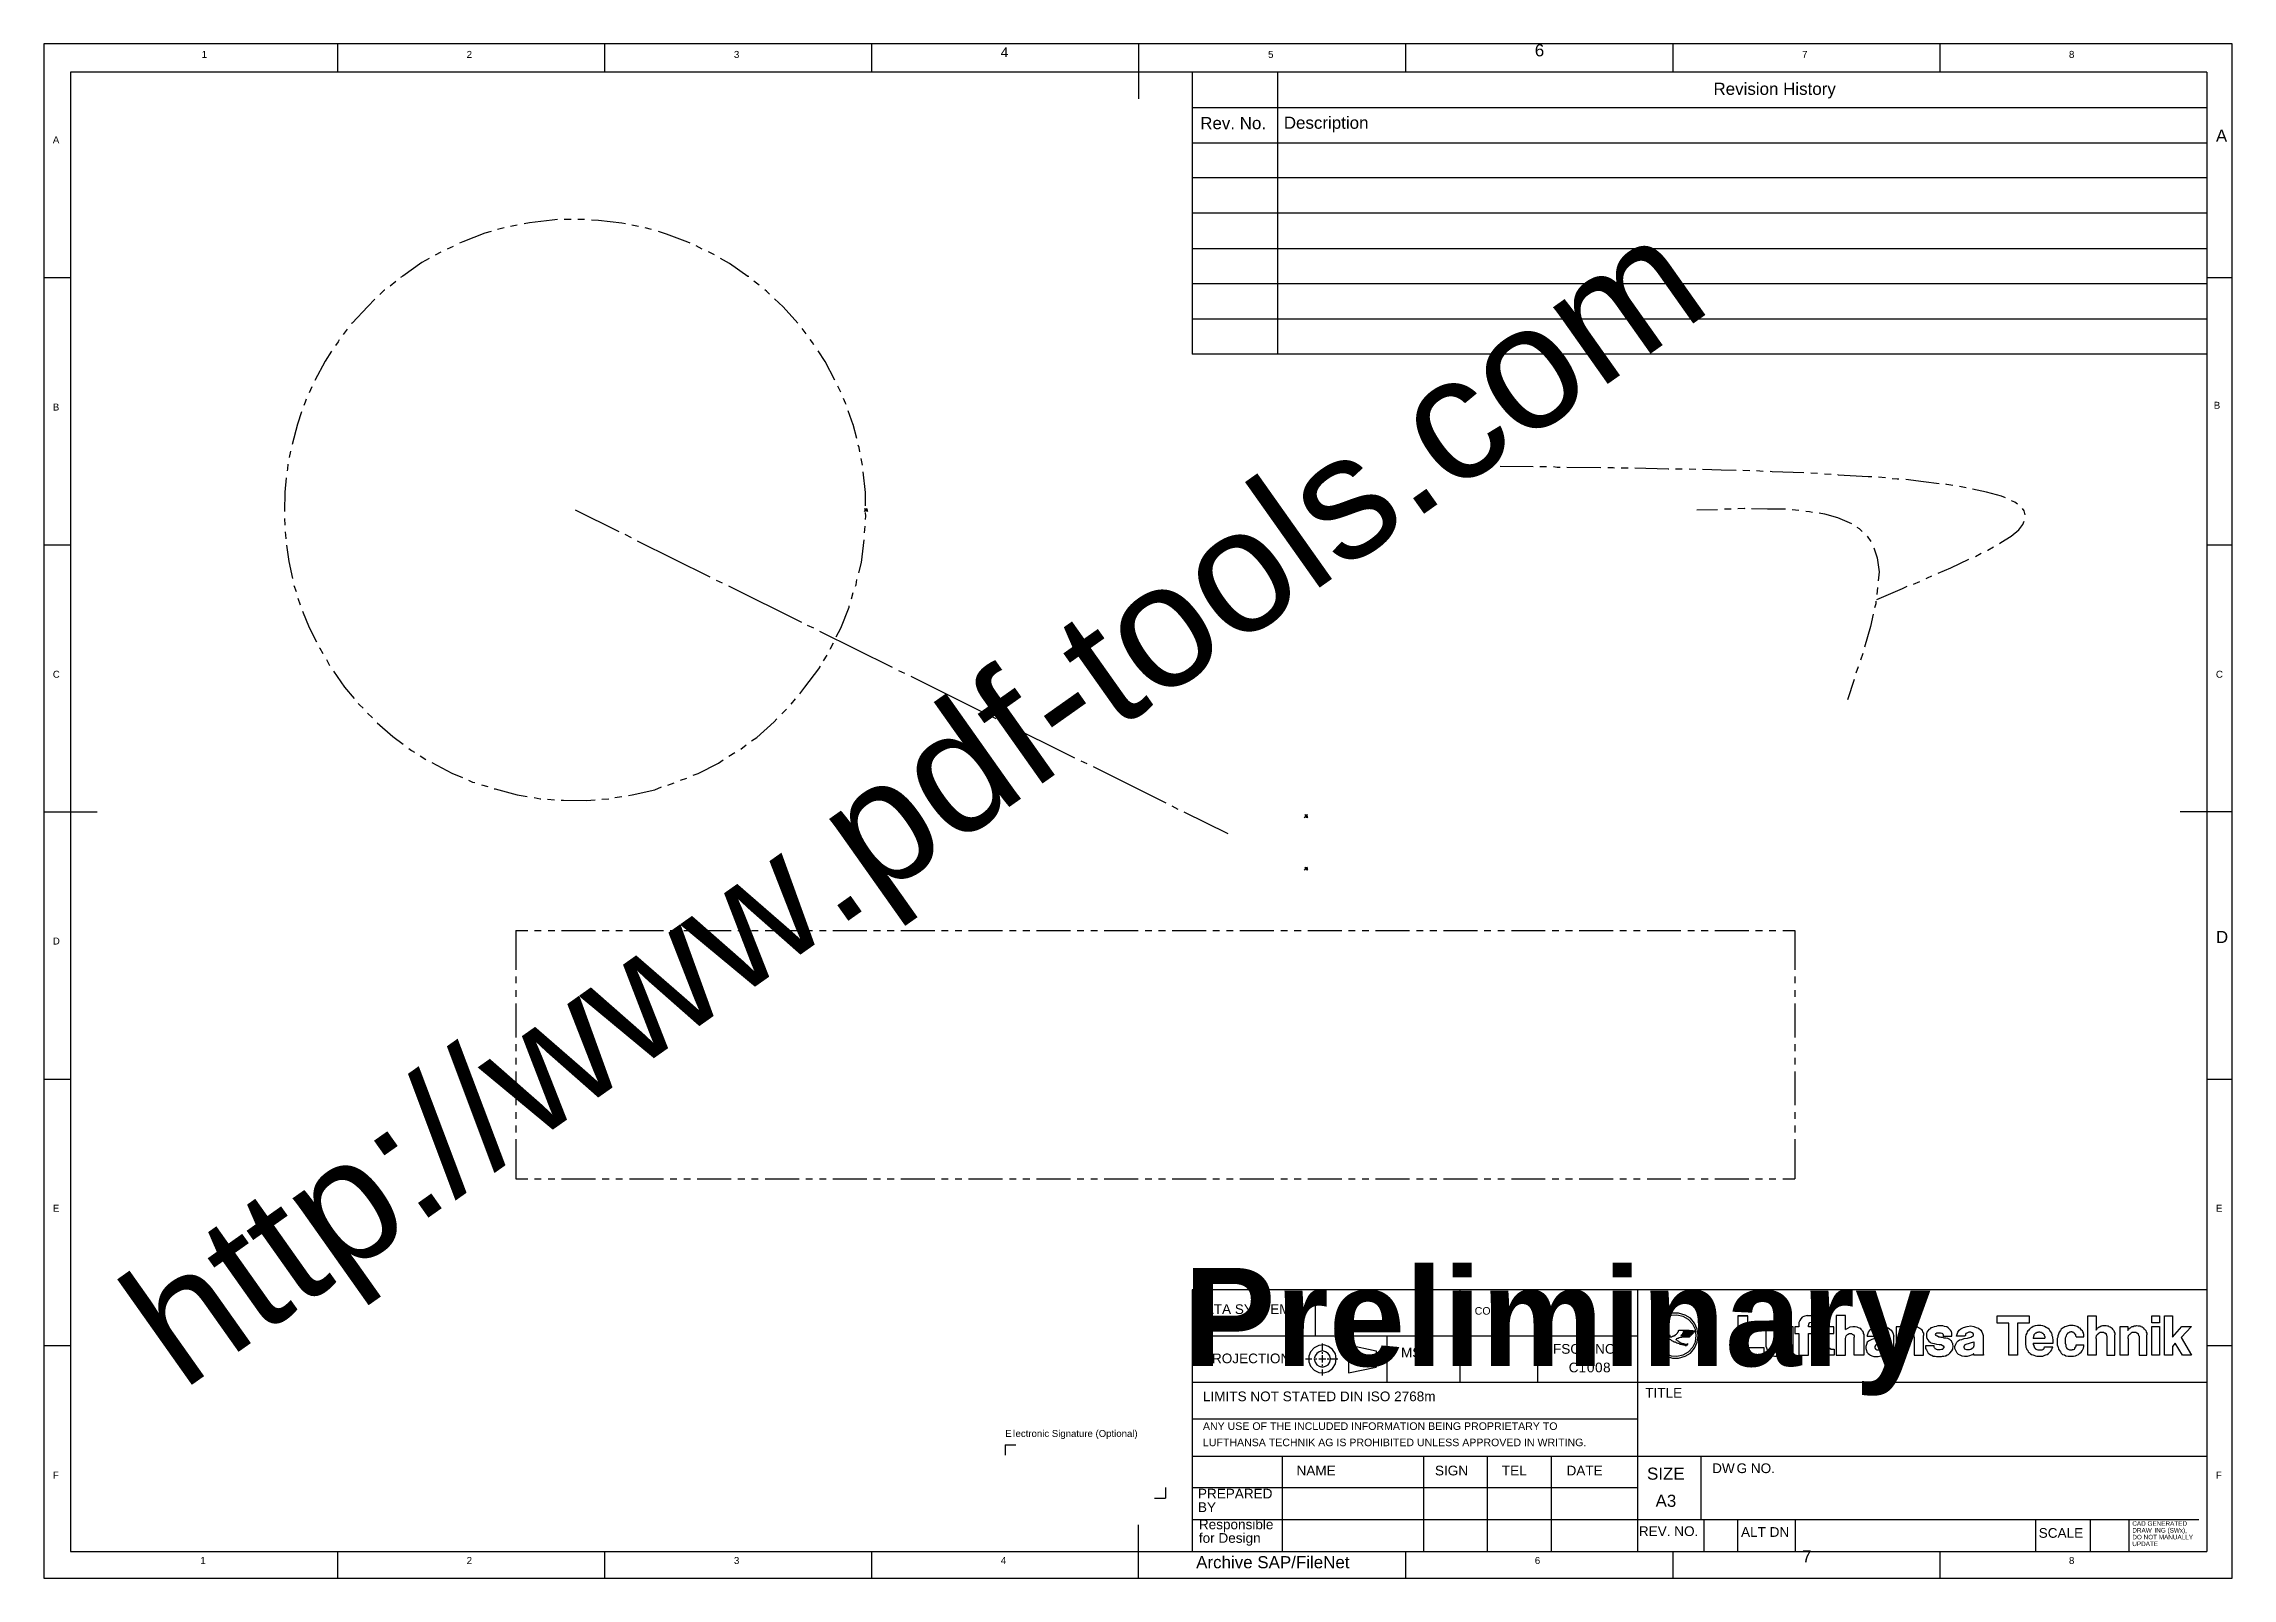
# Model space of a CAD drawing. Extents: x 0.2 to 16.3, y 0.2 to 11.5.
import ezdxf
from ezdxf.enums import TextEntityAlignment as Align

# ---------------------------------------------------------------- set-up
doc = ezdxf.new("R2010")
doc.units = 0
doc.layers.get('0').update_dxf_attribs({"linetype": 'CONTINUOUS'})
doc.styles.add('ARIAL-BOLDMT-IDENTITY-H', font='Arial-BoldMT-Identity-H', dxfattribs={"height": 0.2})
doc.styles.add('ARIALMT-IDENTITY-H', font='ArialMT-Identity-H', dxfattribs={"height": 0.2})

msp = doc.modelspace()

# ---------------------------------------------------------------- texts
at = {"color": 1}
for s, height, style, p in [('1', 0.0514, 'ARIALMT-IDENTITY-H', (1.337, 11.39)), ('2', 0.0514, 'ARIALMT-IDENTITY-H', (3.29, 11.39)), ('3', 0.0514, 'ARIALMT-IDENTITY-H', (5.26, 11.39)), ('4', 0.0715, 'ARIALMT-IDENTITY-H', (7.227, 11.39)), ('5', 0.0514, 'ARIALMT-IDENTITY-H', (9.197, 11.39)), ('6', 0.0893, 'ARIALMT-IDENTITY-H', (11.163, 11.39)), ('7', 0.0514, 'ARIALMT-IDENTITY-H', (13.133, 11.39)), ('8', 0.0514, 'ARIALMT-IDENTITY-H', (15.1, 11.39)), ('Revision History', 0.08934, 'ARIALMT-IDENTITY-H', (12.48, 11.106)), ('Rev. No.', 0.0893, 'ARIALMT-IDENTITY-H', (8.697, 10.853)), ('Description', 0.08934, 'ARIALMT-IDENTITY-H', (9.313, 10.856)), ('A', 0.0514, 'ARIALMT-IDENTITY-H', (0.24, 10.76)), ('A', 0.0893, 'ARIALMT-IDENTITY-H', (16.183, 10.76)), ('B', 0.0514, 'ARIALMT-IDENTITY-H', (0.24, 8.79)), ('B', 0.0514, 'ARIALMT-IDENTITY-H', (16.167, 8.803)), ('C', 0.0514, 'ARIALMT-IDENTITY-H', (0.24, 6.82)), ('C', 0.0514, 'ARIALMT-IDENTITY-H', (16.183, 6.82)), ('D', 0.0514, 'ARIALMT-IDENTITY-H', (0.24, 4.853)), ('D', 0.0893, 'ARIALMT-IDENTITY-H', (16.183, 4.853)), ('E', 0.0514, 'ARIALMT-IDENTITY-H', (0.24, 2.883)), ('E', 0.0514, 'ARIALMT-IDENTITY-H', (16.183, 2.883)), ('Preliminary', 0.72369, 'ARIAL-BOLDMT-IDENTITY-H', (8.577, 1.543)), ('ATA SYSTEM', 0.0715, 'ARIALMT-IDENTITY-H', (8.73, 2.123)), ('CODE', 0.0558, 'ARIALMT-IDENTITY-H', (10.72, 2.123)), ('PROJECTION', 0.0715, 'ARIALMT-IDENTITY-H', (8.717, 1.76)), ('MSN', 0.0715, 'ARIALMT-IDENTITY-H', (10.177, 1.803)), ('FSCM NO.', 0.0715, 'ARIALMT-IDENTITY-H', (11.297, 1.83)), ('C1', 0.0715, 'ARIALMT-IDENTITY-H', (11.413, 1.693)), ('0', 0.0715, 'ARIALMT-IDENTITY-H', (11.547, 1.693)), ('0', 0.0715, 'ARIALMT-IDENTITY-H', (11.607, 1.693)), ('8', 0.0715, 'ARIALMT-IDENTITY-H', (11.666, 1.693)), ('LIMITS NOT STATED DIN ISO 2768m', 0.07148, 'ARIALMT-IDENTITY-H', (8.717, 1.48)), ('TITLE', 0.0715, 'ARIALMT-IDENTITY-H', (11.977, 1.506)), ('l', 0.0506, 'ARIALMT-IDENTITY-H', (7.317, 1.223)), ('ectronic Signature (Optional)', 0.0506, 'ARIALMT-IDENTITY-H', (7.336, 1.223)), ('ANY USE OF THE INCLUDED INFORMATION BEING PROPRIETARY TO', 0.05584, 'ARIALMT-IDENTITY-H', (8.717, 1.273)), ('E', 0.0506, 'ARIALMT-IDENTITY-H', (7.26, 1.223)), ('LUFTHANSA TECHNIK AG IS PROHIBITED UNLESS APPROVED IN WRITING.', 0.05584, 'ARIALMT-IDENTITY-H', (8.717, 1.153)), ('F', 0.0514, 'ARIALMT-IDENTITY-H', (0.24, 0.916)), ('NAME', 0.0715, 'ARIALMT-IDENTITY-H', (9.407, 0.933)), ('SIGN', 0.0715, 'ARIALMT-IDENTITY-H', (10.427, 0.933)), ('TEL', 0.0715, 'ARIALMT-IDENTITY-H', (10.92, 0.933)), ('DATE', 0.0715, 'ARIALMT-IDENTITY-H', (11.397, 0.933)), ('SIZE', 0.0893, 'ARIALMT-IDENTITY-H', (11.99, 0.896)), ('DW', 0.0715, 'ARIALMT-IDENTITY-H', (12.47, 0.95)), ('G NO.', 0.0715, 'ARIALMT-IDENTITY-H', (12.65, 0.95)), ('F', 0.0514, 'ARIALMT-IDENTITY-H', (16.183, 0.916)), ('PREPARED', 0.0715, 'ARIALMT-IDENTITY-H', (8.68, 0.763)), ('A3', 0.0893, 'ARIALMT-IDENTITY-H', (12.053, 0.696)), ('BY', 0.0715, 'ARIALMT-IDENTITY-H', (8.68, 0.663)), ('for Design', 0.0715, 'ARIALMT-IDENTITY-H', (8.687, 0.436)), ('Responsible', 0.07148, 'ARIALMT-IDENTITY-H', (8.687, 0.536)), ('REV. NO.', 0.0715, 'ARIALMT-IDENTITY-H', (11.93, 0.486)), ('ALT DN', 0.0715, 'ARIALMT-IDENTITY-H', (12.683, 0.48)), ('SCALE', 0.0715, 'ARIALMT-IDENTITY-H', (14.877, 0.473)), ('CAD GENERATED', 0.0335, 'ARIALMT-IDENTITY-H', (15.567, 0.573)), ('DRAW', 0.0335, 'ARIALMT-IDENTITY-H', (15.567, 0.523)), ('DO NOT MANUALLY ', 0.0335, 'ARIALMT-IDENTITY-H', (15.567, 0.473)), ('I', 0.0335, 'ARIALMT-IDENTITY-H', (15.73, 0.523)), ('NG (SWx),', 0.0335, 'ARIALMT-IDENTITY-H', (15.743, 0.523)), ('1', 0.0514, 'ARIALMT-IDENTITY-H', (1.327, 0.286)), ('2', 0.0514, 'ARIALMT-IDENTITY-H', (3.29, 0.286)), ('3', 0.0514, 'ARIALMT-IDENTITY-H', (5.26, 0.286)), ('4', 0.0514, 'ARIALMT-IDENTITY-H', (7.227, 0.286)), ('Archive SAP/FileNet', 0.08934, 'ARIALMT-IDENTITY-H', (8.667, 0.243)), ('6', 0.0514, 'ARIALMT-IDENTITY-H', (11.163, 0.286)), ('7', 0.0893, 'ARIALMT-IDENTITY-H', (13.133, 0.286)), ('8', 0.0514, 'ARIALMT-IDENTITY-H', (15.1, 0.286)), ('UPDATE', 0.0335, 'ARIALMT-IDENTITY-H', (15.567, 0.423))]:
    msp.add_text(s, height=height, dxfattribs=dict(at, style=style)).set_placement(p, align=Align.BOTTOM_LEFT)
at = {"style": 'ARIALMT-IDENTITY-H'}
msp.add_text('http://www.pdf-tools.com', height=0.90459, rotation=35.2653, dxfattribs=at).set_placement((1.35, 1.35), align=Align.BOTTOM_LEFT)

# ---------------------------------------------------------------- linework, layer by layer
at = {"color": 7}
for p, q in [((0.173, 11.51), (0.173, 0.196)), ((16.303, 11.51), (0.173, 11.51)), ((2.34, 11.3), (2.34, 11.51)), ((4.307, 11.51), (4.307, 11.3)), ((6.277, 11.3), (6.277, 11.51)), ((8.243, 11.51), (8.243, 11.103)), ((10.213, 11.3), (10.213, 11.51)), ((12.18, 11.51), (12.18, 11.3)), ((14.15, 11.3), (14.15, 11.51)), ((16.303, 0.196), (16.303, 11.51)), ((0.37, 11.3), (0.37, 0.393)), ((16.117, 11.3), (0.37, 11.3)), ((8.637, 11.3), (8.637, 9.22)), ((9.267, 11.306), (9.267, 9.22)), ((16.117, 11.3), (16.117, 0.393)), ((8.637, 11.04), (16.117, 11.04)), ((8.637, 10.78), (16.117, 10.78)), ((16.117, 10.52), (8.637, 10.52)), ((16.117, 10.26), (8.637, 10.26)), ((8.637, 10), (16.117, 10)), ((0.37, 9.783), (0.173, 9.783)), ((16.117, 9.74), (8.637, 9.74)), ((16.303, 9.783), (16.117, 9.783)), ((16.117, 9.48), (8.637, 9.48)), ((16.117, 9.22), (8.637, 9.22)), ((0.173, 7.816), (0.37, 7.816)), ((16.117, 7.816), (16.303, 7.816)), ((0.173, 5.846), (0.567, 5.846)), ((16.303, 5.846), (15.92, 5.846)), ((0.173, 3.876), (0.37, 3.876)), ((16.117, 3.876), (16.303, 3.876)), ((8.637, 2.323), (8.637, 0.393)), ((16.117, 2.323), (8.637, 2.323)), ((9.543, 2.323), (9.543, 1.983)), ((10.61, 2.323), (10.61, 1.643)), ((11.183, 2.323), (11.183, 1.643)), ((11.92, 2.323), (11.92, 0.393)), ((12.66, 2.13), (12.66, 1.84)), ((12.66, 2.13), (12.733, 2.13)), ((12.733, 2.13), (12.66, 2.13)), ((12.733, 1.896), (12.733, 2.13)), ((13.123, 2.11), (13.117, 2.096)), ((13.133, 2.12), (13.123, 2.11)), ((13.147, 2.126), (13.133, 2.12)), ((13.17, 2.133), (13.147, 2.126)), ((13.17, 2.133), (13.223, 2.133)), ((13.223, 2.133), (13.223, 2.083)), ((13.26, 2.116), (13.26, 2.05)), ((13.33, 2.116), (13.26, 2.116)), ((13.33, 2.05), (13.33, 2.116)), ((13.453, 2.133), (13.383, 2.133)), ((13.383, 2.133), (13.383, 1.84)), ((13.453, 2.03), (13.453, 2.133)), ((14.57, 2.13), (14.807, 2.13)), ((14.57, 2.076), (14.57, 2.13)), ((14.807, 2.13), (14.807, 2.076)), ((15.24, 2.13), (15.3, 2.13)), ((15.24, 1.84), (15.24, 2.13)), ((15.3, 2.13), (15.3, 2.026)), ((15.71, 2.08), (15.71, 2.13)), ((15.71, 2.13), (15.767, 2.13)), ((15.767, 2.13), (15.767, 2.08)), ((15.803, 1.84), (15.803, 2.13)), ((15.803, 2.13), (15.863, 2.13)), ((15.863, 2.13), (15.863, 1.973)), ((8.637, 1.983), (11.92, 1.983)), ((10.073, 1.983), (10.073, 1.643)), ((12.057, 2.02), (12.053, 2.013)), ((12.053, 2.013), (12.063, 2.01)), ((12.08, 2.01), (12.057, 2.02)), ((12.063, 2.01), (12.073, 2.003)), ((12.073, 2.003), (12.083, 2)), ((12.16, 1.986), (12.08, 2.016)), ((12.08, 2.016), (12.08, 2.01)), ((12.083, 2), (12.093, 1.996)), ((12.093, 1.996), (12.1, 1.993)), ((12.1, 1.993), (12.107, 1.99)), ((12.107, 1.99), (12.113, 1.986)), ((12.113, 1.996), (12.113, 2)), ((12.113, 2), (12.16, 1.98)), ((12.113, 1.996), (12.117, 1.993)), ((12.113, 1.986), (12.12, 1.983)), ((12.117, 1.993), (12.12, 1.99)), ((12.12, 1.99), (12.123, 1.99)), ((12.12, 1.983), (12.127, 1.98)), ((12.123, 1.99), (12.13, 1.986)), ((12.127, 1.98), (12.133, 1.976)), ((12.13, 1.986), (12.133, 1.986)), ((12.133, 1.986), (12.137, 1.983)), ((12.133, 1.976), (12.14, 1.973)), ((12.137, 1.983), (12.14, 1.983)), ((12.14, 1.983), (12.143, 1.98)), ((12.14, 1.973), (12.143, 1.966)), ((12.143, 1.98), (12.147, 1.98)), ((12.143, 1.966), (12.15, 1.963)), ((12.147, 1.98), (12.15, 1.98)), ((12.15, 1.98), (12.153, 1.976)), ((12.15, 1.963), (12.157, 1.96)), ((12.153, 1.976), (12.157, 1.976)), ((12.157, 1.976), (12.16, 1.976)), ((12.157, 1.96), (12.163, 1.956)), ((12.16, 1.98), (12.16, 1.986)), ((12.16, 1.976), (12.163, 1.976)), ((12.163, 1.976), (12.167, 1.976)), ((12.163, 1.956), (12.17, 1.95)), ((12.167, 1.976), (12.17, 1.976)), ((12.17, 1.976), (12.173, 1.976)), ((12.17, 1.95), (12.177, 1.946)), ((12.173, 1.976), (12.177, 1.98)), ((12.177, 1.98), (12.18, 1.98)), ((12.177, 1.946), (12.183, 1.943)), ((12.18, 1.98), (12.183, 1.98)), ((12.183, 1.983), (12.187, 1.983)), ((12.183, 1.98), (12.183, 1.983)), ((12.183, 1.943), (12.19, 1.94)), ((12.187, 1.983), (12.19, 1.983)), ((12.19, 1.983), (12.193, 1.986)), ((12.19, 1.94), (12.197, 1.94)), ((12.193, 1.986), (12.197, 1.986)), ((12.197, 1.986), (12.2, 1.99)), ((12.197, 1.94), (12.203, 1.936)), ((12.2, 1.993), (12.203, 1.993)), ((12.2, 1.99), (12.2, 1.993)), ((12.203, 1.993), (12.207, 1.996)), ((12.203, 1.956), (12.207, 1.96)), ((12.203, 1.956), (12.207, 1.953)), ((12.203, 1.936), (12.21, 1.933)), ((12.207, 1.996), (12.21, 2)), ((12.207, 1.96), (12.21, 1.963)), ((12.207, 1.953), (12.21, 1.953)), ((12.21, 2), (12.213, 2.003)), ((12.21, 1.963), (12.217, 1.966)), ((12.21, 1.953), (12.213, 1.95)), ((12.213, 2.003), (12.217, 2.006)), ((12.213, 1.95), (12.217, 1.946)), ((12.217, 2.01), (12.22, 2.013)), ((12.217, 2.006), (12.217, 2.01)), ((12.217, 1.966), (12.22, 1.966)), ((12.217, 1.946), (12.223, 1.943)), ((12.22, 2.013), (12.223, 2.016)), ((12.22, 1.966), (12.227, 1.97)), ((12.223, 2.023), (12.227, 2.026)), ((12.223, 2.016), (12.223, 2.023)), ((12.223, 1.943), (12.227, 1.94)), ((12.227, 2.026), (12.233, 2.026)), ((12.227, 1.97), (12.23, 1.97)), ((12.227, 1.94), (12.23, 1.936)), ((12.23, 1.97), (12.237, 1.973)), ((12.23, 1.936), (12.233, 1.936)), ((12.233, 2.026), (12.243, 2.026)), ((12.233, 1.936), (12.237, 1.933)), ((12.237, 1.973), (12.24, 1.973)), ((12.243, 1.99), (12.24, 1.986)), ((12.24, 1.986), (12.247, 1.986)), ((12.24, 1.973), (12.247, 1.973)), ((12.243, 2.026), (12.25, 2.026)), ((12.243, 1.99), (12.25, 1.993)), ((12.247, 1.986), (12.25, 1.986)), ((12.247, 1.973), (12.25, 1.976)), ((12.25, 2.026), (12.26, 2.026)), ((12.253, 2.003), (12.25, 2)), ((12.25, 2), (12.257, 2)), ((12.25, 1.993), (12.253, 1.993)), ((12.25, 1.986), (12.257, 1.986)), ((12.25, 1.976), (12.257, 1.976)), ((12.253, 2.003), (12.26, 2.006)), ((12.253, 1.993), (12.26, 1.993)), ((12.26, 2.02), (12.257, 2.013)), ((12.257, 2.013), (12.267, 2.013)), ((12.257, 2), (12.263, 2)), ((12.257, 1.986), (12.263, 1.986)), ((12.257, 1.976), (12.26, 1.976)), ((12.26, 2.026), (12.267, 2.026)), ((12.26, 2.02), (12.27, 2.02)), ((12.26, 2.006), (12.267, 2.006)), ((12.26, 1.993), (12.267, 1.993)), ((12.26, 1.976), (12.267, 1.976)), ((12.263, 2), (12.27, 2)), ((12.263, 1.986), (12.267, 1.986)), ((12.267, 2.026), (12.277, 2.026)), ((12.267, 2.013), (12.273, 2.013)), ((12.267, 2.006), (12.273, 2.006)), ((12.267, 1.993), (12.273, 1.993)), ((12.267, 1.986), (12.273, 1.986)), ((12.267, 1.976), (12.273, 1.976)), ((12.27, 2.02), (12.277, 2.016)), ((12.27, 2), (12.277, 2)), ((12.273, 2.013), (12.283, 2.013)), ((12.273, 2.006), (12.28, 2.006)), ((12.273, 1.993), (12.277, 1.993)), ((12.273, 1.986), (12.28, 1.986)), ((12.273, 1.976), (12.277, 1.976)), ((12.277, 2.026), (12.283, 2.026)), ((12.277, 2.016), (12.287, 2.016)), ((12.277, 2), (12.283, 2)), ((12.277, 1.993), (12.283, 1.993)), ((12.277, 1.976), (12.283, 1.976)), ((12.28, 2.006), (12.287, 2.006)), ((12.28, 1.986), (12.287, 1.986)), ((12.283, 2.026), (12.293, 2.026)), ((12.283, 2.013), (12.293, 2.013)), ((12.283, 2), (12.29, 2)), ((12.283, 1.993), (12.29, 1.99)), ((12.283, 1.976), (12.287, 1.976)), ((12.287, 2.016), (12.297, 2.016)), ((12.287, 2.006), (12.293, 2.003)), ((12.287, 1.986), (12.29, 1.986)), ((12.287, 1.976), (12.293, 1.976)), ((12.29, 2), (12.297, 2)), ((12.29, 1.99), (12.297, 1.99)), ((12.29, 1.986), (12.297, 1.986)), ((12.293, 2.026), (12.3, 2.026)), ((12.293, 2.013), (12.3, 2.013)), ((12.293, 2.003), (12.3, 2.003)), ((12.293, 1.976), (12.297, 1.976)), ((12.297, 2.016), (12.303, 2.016)), ((12.297, 2), (12.303, 2)), ((12.297, 1.99), (12.303, 1.99)), ((12.297, 1.986), (12.303, 1.983)), ((12.297, 1.976), (12.303, 1.976)), ((12.3, 2.026), (12.31, 2.023)), ((12.3, 2.013), (12.31, 2.01)), ((12.3, 2.003), (12.307, 2.003)), ((12.303, 2.016), (12.313, 2.016)), ((12.303, 2), (12.31, 1.996)), ((12.303, 1.99), (12.307, 1.99)), ((12.31, 1.983), (12.303, 1.976)), ((12.303, 1.983), (12.31, 1.983)), ((12.307, 2.003), (12.313, 2.003)), ((12.307, 1.99), (12.313, 1.986)), ((12.31, 2.023), (12.32, 2.023)), ((12.31, 2.01), (12.317, 2.01)), ((12.31, 1.996), (12.317, 1.996)), ((12.313, 2.016), (12.32, 2.013)), ((12.313, 2.003), (12.32, 2)), ((12.313, 1.986), (12.323, 1.996)), ((12.317, 2.01), (12.327, 2.01)), ((12.317, 1.996), (12.323, 1.996)), ((12.32, 2.023), (12.327, 2.023)), ((12.32, 2.013), (12.33, 2.013)), ((12.32, 2), (12.327, 2)), ((12.327, 2.023), (12.337, 2.02)), ((12.327, 2.01), (12.333, 2.006)), ((12.327, 2), (12.333, 2.006)), ((12.33, 2.013), (12.337, 2.013)), ((12.337, 2.02), (12.347, 2.02)), ((12.337, 2.013), (12.347, 2.02)), ((12.867, 2.05), (12.937, 2.05)), ((12.867, 1.903), (12.867, 2.05)), ((12.937, 2.05), (12.937, 1.916)), ((13.067, 2.05), (13, 2.05)), ((13, 2.05), (13, 1.916)), ((13.067, 1.84), (13.067, 2.05)), ((13.11, 2.05), (13.08, 2.05)), ((13.08, 2.05), (13.08, 2)), ((13.08, 2), (13.11, 2)), ((13.117, 2.096), (13.11, 2.083)), ((13.11, 2.083), (13.11, 2.073)), ((13.11, 2.073), (13.11, 2.05)), ((13.11, 2), (13.11, 1.84)), ((13.183, 2.073), (13.18, 2.07)), ((13.18, 2.07), (13.18, 2.063)), ((13.18, 2.05), (13.18, 2.063)), ((13.22, 2.05), (13.18, 2.05)), ((13.18, 1.84), (13.18, 2)), ((13.18, 2), (13.22, 2)), ((13.187, 2.08), (13.183, 2.076)), ((13.183, 2.076), (13.183, 2.073)), ((13.2, 2.083), (13.187, 2.08)), ((13.223, 2.083), (13.2, 2.083)), ((13.22, 2), (13.22, 2.05)), ((13.23, 2.05), (13.23, 2)), ((13.26, 2.05), (13.23, 2.05)), ((13.23, 2), (13.26, 2)), ((13.26, 2), (13.26, 1.886)), ((13.367, 2.05), (13.33, 2.05)), ((13.33, 1.906), (13.33, 2)), ((13.33, 2), (13.367, 2)), ((13.367, 2), (13.367, 2.05)), ((13.453, 2.03), (13.487, 2.05)), ((13.453, 1.963), (13.457, 1.983)), ((13.453, 1.84), (13.453, 1.963)), ((13.457, 1.983), (13.467, 1.993)), ((13.467, 1.993), (13.473, 1.996)), ((13.473, 1.996), (13.48, 2)), ((13.48, 2), (13.487, 2)), ((13.487, 2.05), (13.507, 2.053)), ((13.487, 2), (13.497, 2)), ((13.497, 2), (13.503, 1.996)), ((13.503, 1.996), (13.507, 1.993)), ((13.507, 2.053), (13.523, 2.053)), ((13.507, 1.993), (13.513, 1.99)), ((13.513, 1.99), (13.517, 1.983)), ((13.517, 1.983), (13.517, 1.973)), ((13.517, 1.84), (13.517, 1.973)), ((13.523, 2.053), (13.537, 2.05)), ((13.537, 2.05), (13.547, 2.046)), ((13.547, 2.046), (13.553, 2.043)), ((13.553, 2.043), (13.56, 2.04)), ((13.56, 2.04), (13.567, 2.033)), ((13.567, 2.033), (13.573, 2.026)), ((13.573, 2.026), (13.577, 2.02)), ((13.577, 2.02), (13.583, 2.01)), ((13.583, 2.01), (13.583, 2)), ((13.583, 2), (13.587, 1.993)), ((13.587, 1.993), (13.587, 1.986)), ((13.587, 1.986), (13.587, 1.84)), ((13.613, 1.936), (13.607, 1.92)), ((13.613, 1.98), (13.623, 2.01)), ((13.613, 1.98), (13.677, 1.98)), ((13.627, 1.946), (13.613, 1.936)), ((13.623, 2.01), (13.637, 2.03)), ((13.647, 1.956), (13.627, 1.946)), ((13.637, 2.03), (13.66, 2.043)), ((13.67, 1.963), (13.647, 1.956)), ((13.66, 2.043), (13.69, 2.053)), ((13.687, 1.966), (13.67, 1.963)), ((13.677, 1.98), (13.68, 1.99)), ((13.68, 1.99), (13.683, 2)), ((13.683, 2), (13.687, 2.003)), ((13.687, 2.003), (13.693, 2.006)), ((13.697, 1.97), (13.687, 1.966)), ((13.687, 1.923), (13.74, 1.94)), ((13.69, 2.053), (13.723, 2.056)), ((13.693, 2.006), (13.7, 2.01)), ((13.703, 1.97), (13.697, 1.97)), ((13.7, 2.01), (13.703, 2.01)), ((13.703, 2.01), (13.71, 2.01)), ((13.707, 1.97), (13.703, 1.97)), ((13.713, 1.97), (13.707, 1.97)), ((13.71, 2.01), (13.72, 2.006)), ((13.717, 1.973), (13.713, 1.97)), ((13.72, 1.973), (13.717, 1.973)), ((13.72, 2.006), (13.73, 2.003)), ((13.727, 1.973), (13.72, 1.973)), ((13.723, 2.056), (13.743, 2.053)), ((13.73, 1.976), (13.727, 1.973)), ((13.73, 2.003), (13.733, 2)), ((13.733, 1.976), (13.73, 1.976)), ((13.733, 2), (13.737, 1.996)), ((13.737, 1.983), (13.733, 1.98)), ((13.733, 1.98), (13.733, 1.976)), ((13.737, 1.996), (13.74, 1.99)), ((13.74, 1.99), (13.737, 1.983)), ((13.74, 1.94), (13.74, 1.91)), ((13.743, 2.053), (13.767, 2.043)), ((13.767, 2.043), (13.79, 2.026)), ((13.79, 2.026), (13.803, 2.006)), ((13.803, 2.006), (13.81, 1.98)), ((13.81, 1.853), (13.81, 1.98)), ((13.827, 2.05), (13.827, 1.84)), ((13.89, 2.05), (13.827, 2.05)), ((13.89, 2.026), (13.89, 2.05)), ((13.89, 2.026), (13.91, 2.04)), ((13.897, 1.97), (13.9, 1.983)), ((13.897, 1.84), (13.897, 1.97)), ((13.9, 1.983), (13.903, 1.99)), ((13.903, 1.99), (13.91, 1.993)), ((13.91, 2.04), (13.92, 2.046)), ((13.91, 1.993), (13.917, 2)), ((13.917, 2), (13.923, 2)), ((13.92, 2.046), (13.933, 2.05)), ((13.923, 2), (13.93, 2)), ((13.93, 2), (13.933, 2)), ((13.933, 2.05), (13.947, 2.053)), ((13.933, 2), (13.94, 2)), ((13.94, 2), (13.943, 1.996)), ((13.943, 1.996), (13.947, 1.993)), ((13.947, 2.053), (13.957, 2.053)), ((13.947, 1.993), (13.953, 1.99)), ((13.953, 1.99), (13.957, 1.983)), ((13.957, 2.053), (13.967, 2.053)), ((13.957, 1.983), (13.957, 1.98)), ((13.957, 1.98), (13.96, 1.97)), ((13.96, 1.97), (13.96, 1.84)), ((13.967, 2.053), (13.977, 2.053)), ((13.977, 2.053), (13.983, 2.05)), ((13.983, 2.05), (13.99, 2.046)), ((13.99, 2.046), (14, 2.04)), ((14, 2.04), (14.007, 2.036)), ((14.007, 2.036), (14.013, 2.03)), ((14.013, 2.03), (14.017, 2.023)), ((14.017, 2.023), (14.02, 2.013)), ((14.02, 2.013), (14.027, 2.003)), ((14.027, 2.003), (14.027, 1.996)), ((14.027, 1.996), (14.027, 1.986)), ((14.027, 1.84), (14.027, 1.986)), ((14.053, 2.01), (14.05, 2)), ((14.05, 2), (14.05, 1.986)), ((14.05, 1.986), (14.05, 1.976)), ((14.05, 1.976), (14.053, 1.963)), ((14.06, 2.02), (14.053, 2.01)), ((14.053, 1.963), (14.06, 1.953)), ((14.067, 2.03), (14.06, 2.02)), ((14.06, 1.953), (14.067, 1.943)), ((14.077, 2.036), (14.067, 2.03)), ((14.067, 1.943), (14.077, 1.936)), ((14.083, 2.043), (14.077, 2.036)), ((14.077, 1.936), (14.083, 1.933)), ((14.093, 2.046), (14.083, 2.043)), ((14.107, 2.05), (14.093, 2.046)), ((14.12, 2.053), (14.107, 2.05)), ((14.117, 1.993), (14.12, 2)), ((14.12, 1.986), (14.117, 1.993)), ((14.133, 2.056), (14.12, 2.053)), ((14.12, 2), (14.123, 2.003)), ((14.123, 1.983), (14.12, 1.986)), ((14.123, 2.003), (14.127, 2.006)), ((14.13, 1.98), (14.123, 1.983)), ((14.127, 2.006), (14.133, 2.006)), ((14.14, 1.973), (14.13, 1.98)), ((14.143, 2.056), (14.133, 2.056)), ((14.133, 2.006), (14.14, 2.006)), ((14.14, 2.006), (14.147, 2.006)), ((14.15, 1.973), (14.14, 1.973)), ((14.157, 2.056), (14.143, 2.056)), ((14.147, 2.006), (14.153, 2.006)), ((14.157, 1.97), (14.15, 1.973)), ((14.153, 2.006), (14.163, 2.003)), ((14.17, 2.056), (14.157, 2.056)), ((14.17, 1.97), (14.157, 1.97)), ((14.163, 2.003), (14.167, 2)), ((14.167, 2), (14.17, 1.996)), ((14.183, 2.053), (14.17, 2.056)), ((14.17, 1.996), (14.17, 1.993)), ((14.17, 1.993), (14.173, 1.993)), ((14.18, 1.966), (14.17, 1.97)), ((14.173, 1.993), (14.173, 1.99)), ((14.173, 1.99), (14.173, 1.986)), ((14.173, 1.986), (14.173, 1.983)), ((14.173, 1.983), (14.173, 1.98)), ((14.173, 1.98), (14.18, 1.98)), ((14.18, 1.98), (14.193, 1.98)), ((14.193, 1.966), (14.18, 1.966)), ((14.2, 2.05), (14.183, 2.053)), ((14.193, 1.98), (14.237, 1.98)), ((14.207, 1.963), (14.193, 1.966)), ((14.21, 2.043), (14.2, 2.05)), ((14.217, 1.96), (14.207, 1.963)), ((14.217, 2.036), (14.21, 2.043)), ((14.227, 2.026), (14.217, 2.036)), ((14.223, 1.956), (14.217, 1.96)), ((14.23, 1.95), (14.223, 1.956)), ((14.233, 2.016), (14.227, 2.026)), ((14.233, 1.946), (14.23, 1.95)), ((14.237, 2.003), (14.233, 2.016)), ((14.237, 1.94), (14.233, 1.946)), ((14.237, 1.98), (14.237, 2.003)), ((14.24, 1.933), (14.237, 1.94)), ((14.267, 1.923), (14.273, 1.936)), ((14.27, 1.98), (14.28, 2.01)), ((14.32, 1.98), (14.27, 1.98)), ((14.273, 1.936), (14.283, 1.946)), ((14.28, 2.01), (14.29, 2.026)), ((14.283, 1.946), (14.293, 1.953)), ((14.29, 2.026), (14.303, 2.036)), ((14.293, 1.953), (14.31, 1.956)), ((14.303, 2.036), (14.323, 2.046)), ((14.31, 1.956), (14.327, 1.963)), ((14.333, 1.98), (14.32, 1.98)), ((14.323, 2.046), (14.35, 2.053)), ((14.327, 1.963), (14.353, 1.966)), ((14.337, 1.986), (14.333, 1.983)), ((14.333, 1.983), (14.333, 1.98)), ((14.34, 2), (14.337, 1.993)), ((14.337, 1.993), (14.337, 1.986)), ((14.347, 2.003), (14.34, 2)), ((14.343, 1.923), (14.4, 1.94)), ((14.353, 2.006), (14.347, 2.003)), ((14.35, 2.053), (14.377, 2.056)), ((14.363, 2.01), (14.353, 2.006)), ((14.353, 1.966), (14.377, 1.973)), ((14.377, 2.01), (14.363, 2.01)), ((14.377, 2.056), (14.4, 2.053)), ((14.387, 2.006), (14.377, 2.01)), ((14.377, 1.973), (14.39, 1.98)), ((14.393, 2), (14.387, 2.006)), ((14.39, 1.98), (14.397, 1.986)), ((14.397, 1.993), (14.393, 2)), ((14.397, 1.986), (14.397, 1.993)), ((14.4, 2.053), (14.417, 2.046)), ((14.4, 1.94), (14.4, 1.91)), ((14.417, 2.046), (14.433, 2.04)), ((14.433, 2.04), (14.45, 2.026)), ((14.45, 2.026), (14.457, 2.013)), ((14.457, 2.013), (14.463, 2)), ((14.463, 2), (14.467, 1.986)), ((14.467, 1.986), (14.467, 1.96)), ((14.467, 1.96), (14.467, 1.876)), ((14.657, 2.076), (14.57, 2.076)), ((14.657, 1.84), (14.657, 2.076)), ((14.807, 2.076), (14.72, 2.076)), ((14.72, 2.076), (14.72, 1.84)), ((14.783, 1.99), (14.78, 1.976)), ((14.78, 1.976), (14.78, 1.956)), ((14.78, 1.956), (14.78, 1.936)), ((14.78, 1.936), (14.78, 1.923)), ((14.79, 2.003), (14.783, 1.99)), ((14.793, 2.013), (14.79, 2.003)), ((14.797, 2.02), (14.793, 2.013)), ((14.803, 2.026), (14.797, 2.02)), ((14.81, 2.033), (14.803, 2.026)), ((14.817, 2.04), (14.81, 2.033)), ((14.827, 2.046), (14.817, 2.04)), ((14.837, 2.053), (14.827, 2.046)), ((14.85, 2.056), (14.837, 2.053)), ((14.837, 1.966), (14.84, 1.976)), ((14.837, 1.966), (14.923, 1.966)), ((14.84, 1.983), (14.843, 1.986)), ((14.84, 1.976), (14.84, 1.983)), ((14.843, 1.993), (14.847, 1.996)), ((14.843, 1.986), (14.843, 1.993)), ((14.847, 1.996), (14.85, 2)), ((14.867, 2.06), (14.85, 2.056)), ((14.85, 2), (14.853, 2.003)), ((14.853, 2.003), (14.857, 2.006)), ((14.857, 2.006), (14.86, 2.006)), ((14.86, 2.006), (14.863, 2.01)), ((14.863, 2.01), (14.867, 2.01)), ((14.883, 2.06), (14.867, 2.06)), ((14.867, 2.01), (14.87, 2.01)), ((14.87, 2.01), (14.873, 2.01)), ((14.873, 2.01), (14.877, 2.013)), ((14.877, 2.013), (14.88, 2.013)), ((14.88, 2.013), (14.883, 2.013)), ((14.893, 2.06), (14.883, 2.06)), ((14.883, 2.013), (14.89, 2.01)), ((14.89, 2.01), (14.893, 2.01)), ((14.907, 2.056), (14.893, 2.06)), ((14.893, 2.01), (14.897, 2.01)), ((14.897, 2.01), (14.9, 2.006)), ((14.9, 2.006), (14.903, 2.003)), ((14.903, 2.003), (14.907, 2.003)), ((14.92, 2.053), (14.907, 2.056)), ((14.907, 2.003), (14.91, 2)), ((14.91, 2), (14.913, 1.996)), ((14.913, 1.996), (14.917, 1.993)), ((14.917, 1.993), (14.917, 1.986)), ((14.917, 1.986), (14.92, 1.983)), ((14.933, 2.046), (14.92, 2.053)), ((14.92, 1.983), (14.923, 1.976)), ((14.923, 1.976), (14.923, 1.966)), ((14.943, 2.04), (14.933, 2.046)), ((14.953, 2.033), (14.943, 2.04)), ((14.96, 2.023), (14.953, 2.033)), ((14.967, 2.013), (14.96, 2.023)), ((14.973, 2.003), (14.967, 2.013)), ((14.977, 1.993), (14.973, 2.003)), ((14.977, 1.983), (14.977, 1.993)), ((14.98, 1.973), (14.977, 1.983)), ((14.983, 1.95), (14.98, 1.973)), ((14.983, 1.93), (14.983, 1.95)), ((15.017, 1.973), (15.013, 1.963)), ((15.013, 1.963), (15.013, 1.94)), ((15.013, 1.94), (15.013, 1.93)), ((15.023, 1.996), (15.017, 1.983)), ((15.017, 1.983), (15.017, 1.973)), ((15.027, 2.01), (15.023, 1.996)), ((15.037, 2.023), (15.027, 2.01)), ((15.043, 2.033), (15.037, 2.023)), ((15.057, 2.043), (15.043, 2.033)), ((15.063, 2.046), (15.057, 2.043)), ((15.07, 2.05), (15.063, 2.046)), ((15.08, 2.053), (15.07, 2.05)), ((15.077, 1.976), (15.073, 1.966)), ((15.073, 1.966), (15.073, 1.956)), ((15.073, 1.956), (15.073, 1.946)), ((15.073, 1.946), (15.073, 1.94)), ((15.073, 1.94), (15.073, 1.93)), ((15.08, 1.983), (15.077, 1.976)), ((15.093, 2.056), (15.08, 2.053)), ((15.083, 1.993), (15.08, 1.983)), ((15.087, 1.996), (15.083, 1.993)), ((15.09, 2), (15.087, 1.996)), ((15.09, 2.003), (15.09, 2)), ((15.093, 2.003), (15.09, 2.003)), ((15.103, 2.06), (15.093, 2.056)), ((15.1, 2.006), (15.093, 2.003)), ((15.107, 2.01), (15.1, 2.006)), ((15.117, 2.06), (15.103, 2.06)), ((15.11, 2.01), (15.107, 2.01)), ((15.113, 2.013), (15.11, 2.01)), ((15.12, 2.013), (15.113, 2.013)), ((15.13, 2.06), (15.117, 2.06)), ((15.123, 2.01), (15.12, 2.013)), ((15.13, 2.01), (15.123, 2.01)), ((15.143, 2.056), (15.13, 2.06)), ((15.133, 2.006), (15.13, 2.01)), ((15.14, 2.003), (15.133, 2.006)), ((15.143, 2), (15.14, 2.003)), ((15.16, 2.053), (15.143, 2.056)), ((15.143, 1.996), (15.143, 2)), ((15.147, 1.993), (15.143, 1.996)), ((15.15, 1.99), (15.147, 1.993)), ((15.15, 1.983), (15.15, 1.99)), ((15.153, 1.976), (15.15, 1.983)), ((15.153, 1.976), (15.21, 1.976)), ((15.167, 2.05), (15.16, 2.053)), ((15.173, 2.043), (15.167, 2.05)), ((15.183, 2.04), (15.173, 2.043)), ((15.187, 2.033), (15.183, 2.04)), ((15.193, 2.026), (15.187, 2.033)), ((15.2, 2.02), (15.193, 2.026)), ((15.203, 2.013), (15.2, 2.02)), ((15.207, 2.006), (15.203, 2.013)), ((15.207, 2), (15.207, 2.006)), ((15.21, 1.993), (15.207, 2)), ((15.21, 1.976), (15.21, 1.993)), ((15.3, 2.026), (15.303, 2.033)), ((15.3, 1.976), (15.303, 1.98)), ((15.3, 1.973), (15.3, 1.976)), ((15.3, 1.963), (15.3, 1.973)), ((15.3, 1.963), (15.3, 1.84)), ((15.303, 2.033), (15.307, 2.036)), ((15.303, 1.986), (15.307, 1.99)), ((15.303, 1.98), (15.303, 1.986)), ((15.307, 2.036), (15.31, 2.04)), ((15.307, 1.99), (15.31, 1.993)), ((15.31, 2.04), (15.313, 2.043)), ((15.31, 1.996), (15.317, 2)), ((15.31, 1.993), (15.31, 1.996)), ((15.313, 2.043), (15.317, 2.046)), ((15.317, 2.046), (15.32, 2.05)), ((15.317, 2), (15.32, 2.003)), ((15.32, 2.05), (15.327, 2.05)), ((15.32, 2.003), (15.323, 2.006)), ((15.323, 2.006), (15.33, 2.01)), ((15.327, 2.05), (15.33, 2.053)), ((15.33, 2.053), (15.337, 2.056)), ((15.33, 2.01), (15.333, 2.01)), ((15.333, 2.01), (15.337, 2.01)), ((15.337, 2.056), (15.343, 2.056)), ((15.337, 2.01), (15.34, 2.01)), ((15.34, 2.01), (15.343, 2.01)), ((15.343, 2.056), (15.35, 2.06)), ((15.343, 2.01), (15.347, 2.01)), ((15.347, 2.01), (15.35, 2.01)), ((15.35, 2.06), (15.363, 2.06)), ((15.35, 2.01), (15.353, 2.01)), ((15.353, 2.01), (15.357, 2.01)), ((15.357, 2.01), (15.36, 2.006)), ((15.36, 2.006), (15.363, 2.006)), ((15.363, 2.06), (15.373, 2.06)), ((15.363, 2.006), (15.367, 2.006)), ((15.367, 2.006), (15.367, 2.003)), ((15.367, 2.003), (15.37, 2)), ((15.37, 2), (15.373, 2)), ((15.373, 2.06), (15.383, 2.056)), ((15.373, 2), (15.373, 1.996)), ((15.373, 1.996), (15.373, 1.993)), ((15.373, 1.993), (15.377, 1.99)), ((15.377, 1.99), (15.377, 1.986)), ((15.377, 1.986), (15.38, 1.98)), ((15.38, 1.98), (15.38, 1.84)), ((15.383, 2.056), (15.39, 2.056)), ((15.39, 2.056), (15.393, 2.053)), ((15.393, 2.053), (15.403, 2.05)), ((15.403, 2.05), (15.41, 2.046)), ((15.41, 2.046), (15.413, 2.043)), ((15.413, 2.043), (15.417, 2.04)), ((15.417, 2.04), (15.42, 2.033)), ((15.42, 2.033), (15.423, 2.03)), ((15.423, 2.03), (15.43, 2.023)), ((15.43, 2.023), (15.433, 2.016)), ((15.433, 2.016), (15.433, 2.01)), ((15.433, 2.01), (15.437, 2.003)), ((15.437, 2.003), (15.437, 1.99)), ((15.437, 1.84), (15.437, 1.99)), ((15.477, 1.84), (15.477, 2.053)), ((15.477, 2.053), (15.533, 2.053)), ((15.533, 2.053), (15.533, 2.023)), ((15.533, 2.023), (15.537, 2.03)), ((15.537, 2.03), (15.54, 2.033)), ((15.537, 1.976), (15.54, 1.98)), ((15.537, 1.973), (15.537, 1.976)), ((15.537, 1.963), (15.537, 1.973)), ((15.537, 1.963), (15.537, 1.84)), ((15.54, 2.033), (15.543, 2.036)), ((15.54, 1.986), (15.543, 1.99)), ((15.54, 1.98), (15.54, 1.986)), ((15.543, 2.036), (15.547, 2.04)), ((15.543, 1.99), (15.547, 1.993)), ((15.547, 2.04), (15.553, 2.043)), ((15.547, 1.993), (15.55, 1.996)), ((15.55, 1.996), (15.553, 2)), ((15.553, 2.043), (15.557, 2.046)), ((15.553, 2), (15.557, 2.003)), ((15.557, 2.046), (15.56, 2.05)), ((15.557, 2.003), (15.56, 2.006)), ((15.56, 2.05), (15.567, 2.053)), ((15.56, 2.006), (15.567, 2.01)), ((15.567, 2.053), (15.573, 2.053)), ((15.567, 2.01), (15.57, 2.01)), ((15.57, 2.01), (15.573, 2.01)), ((15.573, 2.053), (15.58, 2.056)), ((15.573, 2.01), (15.577, 2.01)), ((15.577, 2.01), (15.58, 2.01)), ((15.58, 2.056), (15.587, 2.056)), ((15.58, 2.01), (15.583, 2.01)), ((15.583, 2.01), (15.587, 2.01)), ((15.587, 2.056), (15.593, 2.056)), ((15.587, 2.01), (15.59, 2.01)), ((15.59, 2.01), (15.593, 2.01)), ((15.593, 2.056), (15.597, 2.06)), ((15.593, 2.01), (15.597, 2.006)), ((15.597, 2.06), (15.61, 2.056)), ((15.597, 2.006), (15.6, 2.006)), ((15.6, 2.006), (15.603, 2.006)), ((15.603, 2.006), (15.603, 2.003)), ((15.603, 2.003), (15.607, 2)), ((15.607, 2), (15.61, 2)), ((15.61, 2.056), (15.62, 2.056)), ((15.61, 2), (15.61, 1.996)), ((15.61, 1.996), (15.61, 1.993)), ((15.61, 1.993), (15.613, 1.99)), ((15.613, 1.99), (15.613, 1.986)), ((15.613, 1.986), (15.617, 1.98)), ((15.617, 1.98), (15.617, 1.84)), ((15.62, 2.056), (15.627, 2.056)), ((15.627, 2.056), (15.63, 2.053)), ((15.63, 2.053), (15.637, 2.05)), ((15.637, 2.05), (15.64, 2.05)), ((15.64, 2.05), (15.647, 2.046)), ((15.647, 2.046), (15.65, 2.043)), ((15.65, 2.043), (15.653, 2.036)), ((15.653, 2.036), (15.657, 2.033)), ((15.657, 2.033), (15.66, 2.03)), ((15.66, 2.03), (15.667, 2.023)), ((15.667, 2.023), (15.67, 2.013)), ((15.67, 2.013), (15.67, 2.01)), ((15.67, 2.01), (15.673, 2.003)), ((15.673, 2.003), (15.673, 1.99)), ((15.673, 1.84), (15.673, 1.99)), ((15.767, 2.08), (15.71, 2.08)), ((15.71, 1.84), (15.71, 2.053)), ((15.71, 2.053), (15.767, 2.053)), ((15.767, 2.053), (15.767, 1.84)), ((15.863, 1.973), (15.933, 2.053)), ((16.003, 2.053), (15.927, 1.97)), ((15.927, 1.97), (16.003, 1.84)), ((15.933, 2.053), (16.003, 2.053)), ((0.37, 1.91), (0.173, 1.91)), ((9.473, 1.813), (9.52, 1.813)), ((9.547, 1.813), (9.557, 1.813)), ((9.57, 1.813), (9.623, 1.813)), ((9.597, 1.873), (9.597, 1.926)), ((9.597, 1.85), (9.597, 1.863)), ((9.597, 1.786), (9.597, 1.84)), ((9.633, 1.813), (9.647, 1.813)), ((9.657, 1.813), (9.71, 1.813)), ((9.77, 1.813), (9.827, 1.813)), ((9.79, 1.916), (9.993, 1.873)), ((9.79, 1.916), (9.79, 1.71)), ((9.843, 1.813), (9.857, 1.813)), ((9.873, 1.813), (9.937, 1.813)), ((9.947, 1.813), (9.963, 1.813)), ((9.973, 1.813), (10.017, 1.813)), ((9.993, 1.873), (9.993, 1.753)), ((12.21, 1.933), (12.217, 1.93)), ((12.217, 1.93), (12.223, 1.93)), ((12.223, 1.93), (12.227, 1.926)), ((12.227, 1.926), (12.233, 1.923)), ((12.233, 1.923), (12.24, 1.923)), ((12.237, 1.933), (12.24, 1.933)), ((12.24, 1.933), (12.243, 1.93)), ((12.24, 1.923), (12.247, 1.92)), ((12.243, 1.93), (12.247, 1.93)), ((12.247, 1.93), (12.25, 1.926)), ((12.247, 1.92), (12.253, 1.92)), ((12.25, 1.926), (12.257, 1.926)), ((12.253, 1.92), (12.26, 1.916)), ((12.257, 1.926), (12.26, 1.926)), ((12.26, 1.926), (12.263, 1.926)), ((12.26, 1.916), (12.267, 1.916)), ((12.263, 1.926), (12.267, 1.923)), ((12.267, 1.923), (12.27, 1.923)), ((12.267, 1.916), (12.273, 1.913)), ((12.27, 1.923), (12.273, 1.923)), ((12.273, 1.923), (12.28, 1.923)), ((12.273, 1.913), (12.28, 1.913)), ((12.29, 1.926), (12.28, 1.913)), ((12.28, 1.923), (12.283, 1.923)), ((12.283, 1.923), (12.287, 1.923)), ((12.287, 1.923), (12.29, 1.926)), ((12.66, 1.84), (12.853, 1.84)), ((12.853, 1.896), (12.733, 1.896)), ((12.853, 1.84), (12.853, 1.896)), ((12.867, 1.903), (12.877, 1.873)), ((12.877, 1.873), (12.883, 1.856)), ((12.883, 1.856), (12.897, 1.846)), ((12.897, 1.846), (12.913, 1.836)), ((12.913, 1.836), (12.93, 1.833)), ((12.93, 1.833), (12.943, 1.833)), ((12.937, 1.916), (12.94, 1.903)), ((12.94, 1.903), (12.947, 1.896)), ((12.943, 1.833), (12.957, 1.836)), ((12.947, 1.896), (12.95, 1.89)), ((12.95, 1.89), (12.96, 1.886)), ((12.957, 1.836), (12.977, 1.84)), ((12.96, 1.886), (12.967, 1.886)), ((12.967, 1.886), (12.98, 1.89)), ((12.977, 1.84), (12.99, 1.85)), ((12.98, 1.89), (12.987, 1.893)), ((12.987, 1.893), (12.993, 1.9)), ((12.99, 1.85), (13.003, 1.86)), ((12.993, 1.9), (12.997, 1.906)), ((12.997, 1.906), (13, 1.916)), ((13.003, 1.86), (13.007, 1.84)), ((13.007, 1.84), (13.067, 1.84)), ((13.11, 1.84), (13.18, 1.84)), ((13.26, 1.886), (13.26, 1.876)), ((13.26, 1.876), (13.263, 1.87)), ((13.263, 1.87), (13.267, 1.863)), ((13.267, 1.863), (13.267, 1.86)), ((13.267, 1.86), (13.273, 1.856)), ((13.273, 1.856), (13.277, 1.85)), ((13.277, 1.85), (13.28, 1.846)), ((13.28, 1.846), (13.287, 1.843)), ((13.287, 1.843), (13.293, 1.84)), ((13.293, 1.84), (13.297, 1.84)), ((13.297, 1.84), (13.3, 1.84)), ((13.3, 1.84), (13.307, 1.84)), ((13.37, 1.84), (13.307, 1.84)), ((13.33, 1.906), (13.33, 1.9)), ((13.33, 1.9), (13.333, 1.896)), ((13.333, 1.896), (13.337, 1.893)), ((13.337, 1.893), (13.337, 1.89)), ((13.337, 1.89), (13.34, 1.89)), ((13.34, 1.89), (13.343, 1.89)), ((13.343, 1.89), (13.343, 1.886)), ((13.343, 1.886), (13.35, 1.886)), ((13.35, 1.886), (13.37, 1.886)), ((13.37, 1.886), (13.37, 1.84)), ((13.383, 1.84), (13.453, 1.84)), ((13.587, 1.84), (13.517, 1.84)), ((13.607, 1.92), (13.603, 1.906)), ((13.603, 1.906), (13.603, 1.89)), ((13.603, 1.89), (13.607, 1.876)), ((13.607, 1.876), (13.61, 1.863)), ((13.61, 1.863), (13.62, 1.853)), ((13.62, 1.853), (13.63, 1.846)), ((13.63, 1.846), (13.637, 1.84)), ((13.637, 1.84), (13.647, 1.836)), ((13.647, 1.836), (13.663, 1.83)), ((13.663, 1.83), (13.68, 1.83)), ((13.673, 1.913), (13.67, 1.906)), ((13.67, 1.906), (13.67, 1.9)), ((13.67, 1.9), (13.67, 1.893)), ((13.67, 1.893), (13.673, 1.89)), ((13.687, 1.923), (13.673, 1.913)), ((13.673, 1.89), (13.673, 1.886)), ((13.673, 1.886), (13.68, 1.883)), ((13.68, 1.883), (13.683, 1.88)), ((13.68, 1.83), (13.693, 1.83)), ((13.683, 1.88), (13.69, 1.88)), ((13.69, 1.88), (13.7, 1.88)), ((13.693, 1.83), (13.703, 1.833)), ((13.7, 1.88), (13.707, 1.88)), ((13.703, 1.833), (13.713, 1.836)), ((13.707, 1.88), (13.71, 1.88)), ((13.71, 1.88), (13.713, 1.883)), ((13.713, 1.883), (13.72, 1.886)), ((13.713, 1.836), (13.723, 1.84)), ((13.72, 1.886), (13.727, 1.89)), ((13.723, 1.84), (13.733, 1.846)), ((13.727, 1.89), (13.73, 1.893)), ((13.73, 1.893), (13.733, 1.896)), ((13.733, 1.896), (13.737, 1.9)), ((13.733, 1.846), (13.74, 1.85)), ((13.737, 1.9), (13.74, 1.903)), ((13.74, 1.903), (13.74, 1.91)), ((13.74, 1.85), (13.747, 1.853)), ((13.747, 1.84), (13.747, 1.853)), ((13.81, 1.84), (13.747, 1.84)), ((13.81, 1.853), (13.81, 1.84)), ((13.827, 1.84), (13.897, 1.84)), ((13.96, 1.84), (14.027, 1.84)), ((14.047, 1.91), (14.043, 1.91)), ((14.043, 1.91), (14.043, 1.906)), ((14.043, 1.906), (14.043, 1.903)), ((14.043, 1.903), (14.043, 1.896)), ((14.043, 1.896), (14.043, 1.89)), ((14.043, 1.89), (14.05, 1.88)), ((14.05, 1.91), (14.047, 1.91)), ((14.057, 1.91), (14.05, 1.91)), ((14.05, 1.88), (14.057, 1.866)), ((14.067, 1.91), (14.057, 1.91)), ((14.057, 1.866), (14.063, 1.856)), ((14.063, 1.856), (14.07, 1.85)), ((14.073, 1.91), (14.067, 1.91)), ((14.07, 1.85), (14.08, 1.843)), ((14.083, 1.91), (14.073, 1.91)), ((14.08, 1.843), (14.09, 1.84)), ((14.083, 1.933), (14.093, 1.93)), ((14.09, 1.91), (14.083, 1.91)), ((14.1, 1.91), (14.09, 1.91)), ((14.09, 1.84), (14.1, 1.833)), ((14.093, 1.93), (14.107, 1.926)), ((14.107, 1.91), (14.1, 1.91)), ((14.1, 1.833), (14.113, 1.833)), ((14.107, 1.926), (14.123, 1.923)), ((14.107, 1.906), (14.107, 1.91)), ((14.107, 1.9), (14.107, 1.906)), ((14.11, 1.896), (14.107, 1.9)), ((14.113, 1.89), (14.11, 1.896)), ((14.117, 1.886), (14.113, 1.89)), ((14.113, 1.833), (14.123, 1.83)), ((14.12, 1.886), (14.117, 1.886)), ((14.123, 1.883), (14.12, 1.886)), ((14.123, 1.923), (14.143, 1.92)), ((14.13, 1.88), (14.123, 1.883)), ((14.123, 1.83), (14.133, 1.83)), ((14.137, 1.88), (14.13, 1.88)), ((14.133, 1.83), (14.147, 1.83)), ((14.143, 1.88), (14.137, 1.88)), ((14.143, 1.92), (14.157, 1.92)), ((14.15, 1.88), (14.143, 1.88)), ((14.147, 1.83), (14.16, 1.83)), ((14.16, 1.883), (14.15, 1.88)), ((14.157, 1.92), (14.167, 1.913)), ((14.167, 1.883), (14.16, 1.883)), ((14.16, 1.83), (14.167, 1.833)), ((14.167, 1.913), (14.173, 1.91)), ((14.17, 1.886), (14.167, 1.883)), ((14.167, 1.833), (14.177, 1.833)), ((14.173, 1.893), (14.17, 1.886)), ((14.173, 1.91), (14.177, 1.903)), ((14.177, 1.896), (14.173, 1.893)), ((14.177, 1.903), (14.177, 1.896)), ((14.177, 1.833), (14.187, 1.836)), ((14.187, 1.836), (14.193, 1.836)), ((14.193, 1.836), (14.203, 1.843)), ((14.203, 1.843), (14.213, 1.846)), ((14.213, 1.846), (14.223, 1.856)), ((14.223, 1.856), (14.237, 1.873)), ((14.237, 1.873), (14.243, 1.886)), ((14.243, 1.926), (14.24, 1.933)), ((14.243, 1.92), (14.243, 1.926)), ((14.247, 1.91), (14.243, 1.92)), ((14.243, 1.893), (14.247, 1.903)), ((14.243, 1.886), (14.243, 1.893)), ((14.247, 1.903), (14.247, 1.91)), ((14.26, 1.906), (14.267, 1.923)), ((14.26, 1.89), (14.26, 1.906)), ((14.263, 1.88), (14.26, 1.89)), ((14.27, 1.866), (14.263, 1.88)), ((14.277, 1.856), (14.27, 1.866)), ((14.287, 1.846), (14.277, 1.856)), ((14.297, 1.84), (14.287, 1.846)), ((14.313, 1.833), (14.297, 1.84)), ((14.33, 1.83), (14.313, 1.833)), ((14.327, 1.906), (14.33, 1.913)), ((14.327, 1.903), (14.327, 1.906)), ((14.327, 1.896), (14.327, 1.903)), ((14.33, 1.893), (14.327, 1.896)), ((14.33, 1.913), (14.333, 1.916)), ((14.33, 1.89), (14.33, 1.893)), ((14.333, 1.886), (14.33, 1.89)), ((14.35, 1.83), (14.33, 1.83)), ((14.333, 1.916), (14.337, 1.92)), ((14.34, 1.883), (14.333, 1.886)), ((14.337, 1.92), (14.34, 1.92)), ((14.34, 1.92), (14.343, 1.923)), ((14.347, 1.88), (14.34, 1.883)), ((14.357, 1.88), (14.347, 1.88)), ((14.367, 1.836), (14.35, 1.83)), ((14.367, 1.88), (14.357, 1.88)), ((14.377, 1.883), (14.367, 1.88)), ((14.38, 1.84), (14.367, 1.836)), ((14.387, 1.89), (14.377, 1.883)), ((14.39, 1.843), (14.38, 1.84)), ((14.393, 1.896), (14.387, 1.89)), ((14.397, 1.85), (14.39, 1.843)), ((14.4, 1.91), (14.393, 1.896)), ((14.4, 1.85), (14.397, 1.85)), ((14.4, 1.84), (14.4, 1.85)), ((14.47, 1.84), (14.4, 1.84)), ((14.467, 1.876), (14.467, 1.85)), ((14.467, 1.85), (14.47, 1.846)), ((14.47, 1.846), (14.47, 1.84)), ((14.72, 1.84), (14.657, 1.84)), ((14.78, 1.923), (14.783, 1.906)), ((14.783, 1.906), (14.783, 1.9)), ((14.783, 1.9), (14.787, 1.89)), ((14.787, 1.89), (14.79, 1.883)), ((14.79, 1.883), (14.797, 1.876)), ((14.797, 1.876), (14.8, 1.866)), ((14.8, 1.866), (14.807, 1.86)), ((14.807, 1.86), (14.813, 1.853)), ((14.813, 1.853), (14.823, 1.846)), ((14.823, 1.846), (14.833, 1.843)), ((14.833, 1.843), (14.84, 1.84)), ((14.837, 1.93), (14.837, 1.92)), ((14.837, 1.93), (14.983, 1.93)), ((14.837, 1.92), (14.84, 1.913)), ((14.84, 1.913), (14.84, 1.91)), ((14.84, 1.91), (14.843, 1.903)), ((14.84, 1.84), (14.853, 1.836)), ((14.843, 1.903), (14.847, 1.896)), ((14.847, 1.896), (14.85, 1.893)), ((14.85, 1.893), (14.85, 1.89)), ((14.85, 1.89), (14.853, 1.89)), ((14.853, 1.89), (14.857, 1.886)), ((14.853, 1.836), (14.863, 1.833)), ((14.857, 1.886), (14.863, 1.883)), ((14.863, 1.883), (14.87, 1.88)), ((14.863, 1.833), (14.873, 1.833)), ((14.87, 1.88), (14.873, 1.88)), ((14.873, 1.88), (14.88, 1.88)), ((14.873, 1.833), (14.883, 1.833)), ((14.88, 1.88), (14.887, 1.88)), ((14.883, 1.833), (14.893, 1.833)), ((14.887, 1.88), (14.893, 1.88)), ((14.893, 1.88), (14.897, 1.88)), ((14.893, 1.833), (14.907, 1.833)), ((14.897, 1.88), (14.9, 1.88)), ((14.9, 1.88), (14.903, 1.88)), ((14.903, 1.88), (14.907, 1.883)), ((14.907, 1.883), (14.91, 1.886)), ((14.907, 1.833), (14.913, 1.836)), ((14.91, 1.886), (14.913, 1.886)), ((14.913, 1.886), (14.917, 1.89)), ((14.913, 1.836), (14.923, 1.84)), ((14.917, 1.893), (14.92, 1.903)), ((14.917, 1.89), (14.917, 1.893)), ((14.92, 1.903), (14.98, 1.903)), ((14.923, 1.84), (14.93, 1.843)), ((14.93, 1.843), (14.94, 1.846)), ((14.94, 1.846), (14.95, 1.853)), ((14.95, 1.853), (14.96, 1.863)), ((14.96, 1.863), (14.967, 1.87)), ((14.967, 1.87), (14.973, 1.88)), ((14.973, 1.88), (14.977, 1.89)), ((14.977, 1.89), (14.98, 1.903)), ((15.013, 1.93), (15.013, 1.916)), ((15.013, 1.916), (15.017, 1.906)), ((15.017, 1.906), (15.02, 1.9)), ((15.02, 1.9), (15.023, 1.886)), ((15.023, 1.886), (15.03, 1.876)), ((15.03, 1.876), (15.037, 1.866)), ((15.037, 1.866), (15.043, 1.856)), ((15.043, 1.856), (15.053, 1.846)), ((15.053, 1.846), (15.067, 1.843)), ((15.067, 1.843), (15.077, 1.836)), ((15.073, 1.93), (15.077, 1.916)), ((15.077, 1.916), (15.077, 1.913)), ((15.077, 1.913), (15.077, 1.906)), ((15.077, 1.906), (15.08, 1.903)), ((15.077, 1.836), (15.093, 1.833)), ((15.08, 1.903), (15.083, 1.896)), ((15.083, 1.896), (15.083, 1.893)), ((15.083, 1.893), (15.087, 1.89)), ((15.087, 1.89), (15.093, 1.886)), ((15.093, 1.886), (15.1, 1.883)), ((15.093, 1.833), (15.103, 1.833)), ((15.1, 1.883), (15.103, 1.88)), ((15.103, 1.88), (15.107, 1.88)), ((15.103, 1.833), (15.113, 1.833)), ((15.107, 1.88), (15.11, 1.88)), ((15.11, 1.88), (15.117, 1.88)), ((15.113, 1.833), (15.123, 1.833)), ((15.117, 1.88), (15.12, 1.88)), ((15.12, 1.88), (15.123, 1.88)), ((15.123, 1.88), (15.127, 1.883)), ((15.123, 1.833), (15.133, 1.833)), ((15.127, 1.883), (15.133, 1.883)), ((15.133, 1.883), (15.14, 1.886)), ((15.133, 1.833), (15.147, 1.836)), ((15.14, 1.886), (15.143, 1.89)), ((15.143, 1.893), (15.147, 1.9)), ((15.143, 1.89), (15.143, 1.893)), ((15.147, 1.9), (15.15, 1.903)), ((15.147, 1.836), (15.157, 1.84)), ((15.15, 1.903), (15.153, 1.91)), ((15.153, 1.916), (15.21, 1.916)), ((15.153, 1.91), (15.153, 1.916)), ((15.157, 1.84), (15.17, 1.846)), ((15.17, 1.846), (15.18, 1.856)), ((15.18, 1.856), (15.19, 1.863)), ((15.19, 1.863), (15.197, 1.873)), ((15.197, 1.873), (15.203, 1.883)), ((15.203, 1.883), (15.207, 1.893)), ((15.207, 1.893), (15.21, 1.906)), ((15.21, 1.906), (15.21, 1.916)), ((15.3, 1.84), (15.24, 1.84)), ((15.38, 1.84), (15.437, 1.84)), ((15.537, 1.84), (15.477, 1.84)), ((15.617, 1.84), (15.673, 1.84)), ((15.767, 1.84), (15.71, 1.84)), ((15.863, 1.84), (15.803, 1.84)), ((15.883, 1.93), (15.863, 1.906)), ((15.863, 1.906), (15.863, 1.84)), ((15.937, 1.84), (15.883, 1.93)), ((16.003, 1.84), (15.937, 1.84)), ((16.303, 1.91), (16.117, 1.91)), ((8.637, 1.643), (16.117, 1.643)), ((9.597, 1.76), (9.597, 1.773)), ((9.597, 1.69), (9.597, 1.736)), ((9.79, 1.71), (9.993, 1.753)), ((11.92, 1.37), (8.637, 1.37)), ((7.26, 1.18), (7.337, 1.18)), ((7.26, 1.18), (7.26, 1.103)), ((8.64, 1.096), (11.92, 1.096)), ((9.3, 1.093), (9.3, 0.393)), ((10.343, 1.096), (10.343, 0.393)), ((10.813, 1.093), (10.813, 0.393)), ((11.283, 1.093), (11.283, 0.393)), ((11.92, 1.096), (16.12, 1.096)), ((12.387, 1.096), (12.387, 0.63)), ((8.44, 0.866), (8.44, 0.786)), ((8.64, 0.866), (11.92, 0.866)), ((8.36, 0.786), (8.44, 0.786)), ((8.243, 0.196), (8.243, 0.59)), ((8.64, 0.63), (11.92, 0.63)), ((11.857, 0.63), (16.057, 0.63)), ((12.41, 0.63), (12.41, 0.393)), ((12.657, 0.63), (12.657, 0.393)), ((13.083, 0.63), (13.083, 0.393)), ((14.857, 0.393), (14.857, 0.63)), ((15.257, 0.63), (15.257, 0.393)), ((15.543, 0.393), (15.543, 0.63)), ((0.37, 0.393), (16.117, 0.393)), ((2.34, 0.196), (2.34, 0.393)), ((4.307, 0.393), (4.307, 0.196)), ((6.277, 0.196), (6.277, 0.393)), ((10.213, 0.196), (10.213, 0.393)), ((12.18, 0.393), (12.18, 0.196)), ((14.15, 0.196), (14.15, 0.393)), ((0.173, 0.196), (16.303, 0.196))]:
    msp.add_line(p, q, dxfattribs=at)
at = {"color": 5}
for p, q in [((3.663, 10.173), (3.613, 10.163)), ((3.753, 10.19), (3.713, 10.183)), ((3.92, 10.21), (3.753, 10.19)), ((3.96, 10.213), (3.92, 10.21)), ((4.06, 10.213), (4.01, 10.213)), ((4.16, 10.213), (4.11, 10.213)), ((4.263, 10.206), (4.21, 10.21)), ((4.433, 10.186), (4.263, 10.206)), ((4.46, 10.183), (4.433, 10.186)), ((4.557, 10.163), (4.507, 10.173)), ((3.19, 10.016), (3.147, 9.996)), ((3.263, 10.05), (3.237, 10.04)), ((3.423, 10.113), (3.263, 10.05)), ((3.47, 10.126), (3.423, 10.113)), ((3.567, 10.153), (3.517, 10.14)), ((4.653, 10.14), (4.607, 10.153)), ((4.763, 10.106), (4.703, 10.126)), ((4.92, 10.046), (4.763, 10.106)), ((4.937, 10.04), (4.92, 10.046)), ((5.027, 9.996), (4.983, 10.02)), ((2.96, 9.896), (2.82, 9.796)), ((3.013, 9.926), (2.96, 9.896)), ((3.1, 9.973), (3.057, 9.95)), ((5.077, 9.973), (5.073, 9.976)), ((5.117, 9.953), (5.077, 9.973)), ((5.227, 9.89), (5.16, 9.926)), ((5.363, 9.793), (5.227, 9.89)), ((2.683, 9.693), (2.65, 9.66)), ((2.687, 9.693), (2.683, 9.693)), ((2.767, 9.756), (2.727, 9.723)), ((2.82, 9.796), (2.803, 9.786)), ((5.37, 9.793), (5.363, 9.793)), ((5.447, 9.73), (5.407, 9.76)), ((5.5, 9.686), (5.487, 9.696)), ((5.523, 9.663), (5.5, 9.686)), ((2.563, 9.573), (2.447, 9.45)), ((2.613, 9.626), (2.563, 9.573)), ((5.623, 9.57), (5.56, 9.63)), ((5.73, 9.45), (5.623, 9.57)), ((2.41, 9.406), (2.38, 9.366)), ((2.447, 9.45), (2.44, 9.446)), ((5.793, 9.37), (5.763, 9.41)), ((2.293, 9.243), (2.247, 9.17)), ((2.343, 9.313), (2.323, 9.286)), ((2.35, 9.326), (2.343, 9.313)), ((5.84, 9.306), (5.823, 9.33)), ((5.85, 9.29), (5.84, 9.306)), ((5.933, 9.166), (5.88, 9.246)), ((2.247, 9.17), (2.17, 9.026)), ((6.003, 9.03), (5.933, 9.166)), ((2.107, 8.89), (2.1, 8.866)), ((2.15, 8.98), (2.13, 8.936)), ((6.047, 8.94), (6.027, 8.986)), ((6.083, 8.86), (6.067, 8.893)), ((2.073, 8.796), (2.043, 8.706)), ((2.1, 8.866), (2.09, 8.843)), ((6.087, 8.85), (6.083, 8.86)), ((6.14, 8.7), (6.103, 8.803)), ((2.043, 8.706), (2.003, 8.556)), ((6.167, 8.6), (6.14, 8.703)), ((6.183, 8.533), (6.177, 8.55)), ((1.973, 8.41), (1.97, 8.376)), ((1.993, 8.506), (1.983, 8.46)), ((6.187, 8.5), (6.183, 8.533)), ((6.207, 8.403), (6.197, 8.453)), ((11.15, 8.39), (10.907, 8.393)), ((11.25, 8.39), (11.2, 8.39)), ((11.327, 8.386), (11.3, 8.39)), ((1.96, 8.31), (1.95, 8.203)), ((1.97, 8.376), (1.967, 8.36)), ((6.23, 8.2), (6.213, 8.353)), ((11.35, 8.386), (11.327, 8.386)), ((11.65, 8.383), (11.4, 8.386)), ((11.74, 8.383), (11.7, 8.383)), ((11.75, 8.38), (11.74, 8.383)), ((11.85, 8.38), (11.8, 8.38)), ((12.147, 8.373), (11.9, 8.38)), ((12.15, 8.373), (12.147, 8.373)), ((12.25, 8.373), (12.2, 8.373)), ((12.35, 8.37), (12.3, 8.373)), ((12.537, 8.366), (12.4, 8.37)), ((12.647, 8.363), (12.537, 8.366)), ((12.747, 8.36), (12.697, 8.363)), ((12.847, 8.356), (12.797, 8.36)), ((12.913, 8.353), (12.897, 8.356)), ((13.147, 8.346), (12.913, 8.353)), ((13.247, 8.34), (13.197, 8.343)), ((13.347, 8.333), (13.297, 8.336)), ((13.4, 8.33), (13.397, 8.333)), ((13.62, 8.316), (13.4, 8.33)), ((13.647, 8.316), (13.62, 8.316)), ((13.747, 8.31), (13.697, 8.313)), ((13.833, 8.3), (13.797, 8.303)), ((13.847, 8.3), (13.833, 8.3)), ((14.027, 8.28), (13.897, 8.296)), ((14.143, 8.266), (14.027, 8.28)), ((14.2, 8.26), (14.193, 8.263)), ((14.243, 8.253), (14.2, 8.26)), ((14.343, 8.236), (14.293, 8.246)), ((1.95, 8.203), (1.947, 8.06)), ((4.09, 8.073), (4.413, 7.913)), ((6.243, 8.083), (6.22, 8.06)), ((6.223, 8.083), (6.247, 8.06)), ((6.223, 8.073), (6.247, 8.073)), ((6.23, 8.103), (6.23, 8.2)), ((6.233, 8.083), (6.233, 8.06)), ((10.1, 8.083), (10.077, 8.06)), ((10.08, 8.083), (10.103, 8.06)), ((10.08, 8.073), (10.103, 8.073)), ((10.09, 8.083), (10.09, 8.06)), ((12.357, 8.073), (12.51, 8.076)), ((12.56, 8.08), (12.61, 8.08)), ((12.66, 8.083), (12.707, 8.086)), ((12.707, 8.086), (12.71, 8.083)), ((12.76, 8.083), (12.877, 8.08)), ((12.877, 8.08), (13.01, 8.08)), ((13.06, 8.076), (13.11, 8.07)), ((14.493, 8.203), (14.39, 8.226)), ((14.603, 8.173), (14.493, 8.203)), ((14.633, 8.163), (14.603, 8.173)), ((14.7, 8.13), (14.677, 8.14)), ((14.72, 8.116), (14.7, 8.13)), ((14.77, 8.066), (14.757, 8.083)), ((14.777, 8.036), (14.77, 8.066)), ((1.947, 8.01), (1.95, 7.96)), ((1.953, 7.91), (1.957, 7.863)), ((6.223, 7.903), (6.227, 7.953)), ((6.233, 8.026), (6.23, 8.053)), ((6.23, 8.003), (6.233, 8.026)), ((13.16, 8.063), (13.187, 8.06)), ((13.187, 8.06), (13.21, 8.056)), ((13.26, 8.05), (13.297, 8.043)), ((13.297, 8.043), (13.393, 8.016)), ((13.393, 8.016), (13.48, 7.98)), ((13.48, 7.98), (13.497, 7.973)), ((13.537, 7.946), (13.553, 7.936)), ((13.553, 7.936), (13.577, 7.913)), ((14.673, 7.88), (14.73, 7.926)), ((14.73, 7.926), (14.76, 7.966)), ((14.76, 7.966), (14.77, 7.99)), ((1.957, 7.863), (1.957, 7.86)), ((1.963, 7.813), (1.98, 7.693)), ((4.457, 7.893), (4.503, 7.87)), ((4.547, 7.846), (5.083, 7.58)), ((6.2, 7.686), (6.22, 7.853)), ((13.613, 7.88), (13.64, 7.84)), ((13.663, 7.793), (13.687, 7.72)), ((14.41, 7.73), (14.453, 7.753)), ((14.5, 7.776), (14.503, 7.776)), ((14.503, 7.776), (14.543, 7.8)), ((14.587, 7.826), (14.597, 7.833)), ((14.597, 7.833), (14.673, 7.88)), ((1.98, 7.693), (2.007, 7.566)), ((6.18, 7.61), (6.2, 7.686)), ((13.687, 7.72), (13.7, 7.616)), ((13.7, 7.616), (13.693, 7.55)), ((14.057, 7.573), (14.09, 7.586)), ((14.137, 7.606), (14.23, 7.646)), ((14.23, 7.646), (14.363, 7.71)), ((2.017, 7.516), (2.033, 7.47)), ((2.047, 7.423), (2.063, 7.373)), ((5.13, 7.556), (5.173, 7.536)), ((5.22, 7.513), (5.757, 7.246)), ((6.127, 7.416), (6.14, 7.463)), ((6.157, 7.51), (6.16, 7.52)), ((6.16, 7.52), (6.167, 7.56)), ((13.69, 7.5), (13.683, 7.45)), ((13.683, 7.413), (13.873, 7.493)), ((13.873, 7.493), (13.907, 7.51)), ((13.953, 7.526), (14, 7.546)), ((14.047, 7.566), (14.057, 7.573)), ((2.08, 7.326), (2.13, 7.206)), ((6.047, 7.2), (6.11, 7.356)), ((6.11, 7.356), (6.11, 7.366)), ((13.657, 7.303), (13.637, 7.213)), ((13.677, 7.38), (13.667, 7.35)), ((13.677, 7.4), (13.677, 7.38)), ((2.13, 7.206), (2.183, 7.1)), ((5.8, 7.223), (5.847, 7.203)), ((5.89, 7.18), (6.427, 6.913)), ((6.013, 7.136), (6.047, 7.2)), ((13.637, 7.213), (13.593, 7.06)), ((2.203, 7.056), (2.207, 7.053)), ((2.207, 7.053), (2.23, 7.013)), ((2.257, 6.97), (2.28, 6.926)), ((5.92, 6.96), (5.947, 7.003)), ((5.97, 7.046), (5.973, 7.05)), ((5.973, 7.05), (5.993, 7.093)), ((13.58, 7.013), (13.563, 6.966)), ((2.31, 6.883), (2.39, 6.766)), ((5.783, 6.766), (5.887, 6.9)), ((5.887, 6.9), (5.897, 6.92)), ((6.473, 6.89), (6.517, 6.87)), ((6.563, 6.846), (7.1, 6.58)), ((13.517, 6.823), (13.467, 6.673)), ((13.547, 6.916), (13.53, 6.87)), ((2.39, 6.766), (2.46, 6.683)), ((2.49, 6.646), (2.5, 6.636)), ((2.5, 6.636), (2.527, 6.61)), ((5.683, 6.64), (5.713, 6.68)), ((5.747, 6.716), (5.783, 6.766)), ((2.56, 6.573), (2.597, 6.54)), ((2.63, 6.503), (2.747, 6.403)), ((5.43, 6.396), (5.557, 6.51)), ((5.557, 6.51), (5.577, 6.533)), ((5.613, 6.57), (5.647, 6.603)), ((7.143, 6.556), (7.19, 6.536)), ((7.233, 6.513), (7.77, 6.246)), ((2.747, 6.403), (2.823, 6.346)), ((2.863, 6.313), (2.883, 6.3)), ((2.883, 6.3), (2.907, 6.286)), ((5.31, 6.31), (5.35, 6.34)), ((5.39, 6.37), (5.43, 6.396)), ((2.947, 6.26), (2.99, 6.233)), ((3.033, 6.21), (3.18, 6.133)), ((3.18, 6.133), (3.26, 6.1)), ((4.96, 6.116), (4.997, 6.13)), ((4.997, 6.13), (5.147, 6.206)), ((5.147, 6.206), (5.18, 6.23)), ((5.223, 6.256), (5.267, 6.283)), ((7.817, 6.223), (7.86, 6.203)), ((7.907, 6.18), (8.443, 5.913)), ((3.303, 6.08), (3.333, 6.066)), ((3.333, 6.066), (3.35, 6.063)), ((3.4, 6.046), (3.447, 6.033)), ((3.493, 6.016), (3.5, 6.016)), ((3.5, 6.016), (3.663, 5.973)), ((3.663, 5.973), (3.737, 5.96)), ((4.483, 5.966), (4.51, 5.973)), ((4.51, 5.973), (4.677, 6.01)), ((4.677, 6.01), (4.727, 6.03)), ((4.773, 6.043), (4.82, 6.06)), ((4.867, 6.08), (4.913, 6.096)), ((3.787, 5.953), (3.833, 5.943)), ((3.833, 5.943), (3.837, 5.943)), ((3.887, 5.94), (3.937, 5.936)), ((3.987, 5.933), (4.003, 5.933)), ((4.003, 5.933), (4.173, 5.93)), ((4.173, 5.93), (4.237, 5.936)), ((4.287, 5.94), (4.337, 5.943)), ((4.383, 5.953), (4.433, 5.96)), ((8.487, 5.89), (8.533, 5.866)), ((8.577, 5.846), (8.9, 5.686)), ((9.487, 5.826), (9.463, 5.803)), ((9.467, 5.826), (9.49, 5.803)), ((9.467, 5.816), (9.49, 5.816)), ((9.477, 5.826), (9.477, 5.803)), ((9.487, 5.44), (9.463, 5.416)), ((9.467, 5.44), (9.49, 5.416)), ((9.467, 5.43), (9.49, 5.43)), ((9.477, 5.44), (9.477, 5.416)), ((3.653, 4.973), (3.653, 4.683)), ((3.653, 4.973), (3.74, 4.973)), ((3.79, 4.973), (3.84, 4.973)), ((3.89, 4.973), (3.94, 4.973)), ((3.99, 4.973), (4.24, 4.973)), ((4.29, 4.973), (4.34, 4.973)), ((4.39, 4.973), (4.44, 4.973)), ((4.49, 4.973), (4.74, 4.973)), ((4.79, 4.973), (4.84, 4.973)), ((4.89, 4.973), (4.94, 4.973)), ((4.99, 4.973), (5.24, 4.973)), ((5.29, 4.973), (5.34, 4.973)), ((5.39, 4.973), (5.44, 4.973)), ((5.49, 4.973), (5.74, 4.973)), ((5.79, 4.973), (5.84, 4.973)), ((5.89, 4.973), (5.94, 4.973)), ((5.99, 4.973), (6.24, 4.973)), ((6.29, 4.973), (6.34, 4.973)), ((6.39, 4.973), (6.44, 4.973)), ((6.49, 4.973), (6.74, 4.973)), ((6.79, 4.973), (6.84, 4.973)), ((6.89, 4.973), (6.94, 4.973)), ((6.99, 4.973), (7.24, 4.973)), ((7.29, 4.973), (7.34, 4.973)), ((7.39, 4.973), (7.44, 4.973)), ((7.49, 4.973), (7.74, 4.973)), ((7.79, 4.973), (7.84, 4.973)), ((7.89, 4.973), (7.94, 4.973)), ((7.99, 4.973), (8.24, 4.973)), ((8.29, 4.973), (8.34, 4.973)), ((8.39, 4.973), (8.44, 4.973)), ((8.49, 4.973), (8.74, 4.973)), ((8.79, 4.973), (8.84, 4.973)), ((8.89, 4.973), (8.94, 4.973)), ((8.99, 4.973), (9.24, 4.973)), ((9.29, 4.973), (9.34, 4.973)), ((9.39, 4.973), (9.44, 4.973)), ((9.49, 4.973), (9.74, 4.973)), ((9.79, 4.973), (9.84, 4.973)), ((9.89, 4.973), (9.94, 4.973)), ((9.99, 4.973), (10.24, 4.973)), ((10.29, 4.973), (10.34, 4.973)), ((10.39, 4.973), (10.44, 4.973)), ((10.49, 4.973), (10.74, 4.973)), ((10.79, 4.973), (10.84, 4.973)), ((10.89, 4.973), (10.94, 4.973)), ((10.99, 4.973), (11.24, 4.973)), ((11.29, 4.973), (11.34, 4.973)), ((11.39, 4.973), (11.44, 4.973)), ((11.49, 4.973), (11.74, 4.973)), ((11.79, 4.973), (11.84, 4.973)), ((11.89, 4.973), (11.94, 4.973)), ((11.99, 4.973), (12.24, 4.973)), ((12.29, 4.973), (12.34, 4.973)), ((12.39, 4.973), (12.44, 4.973)), ((12.49, 4.973), (12.74, 4.973)), ((12.79, 4.973), (12.84, 4.973)), ((12.89, 4.973), (12.94, 4.973)), ((12.99, 4.973), (13.08, 4.973)), ((13.08, 4.973), (13.08, 4.683)), ((3.653, 4.633), (3.653, 4.583)), ((3.653, 4.533), (3.653, 4.483)), ((13.08, 4.633), (13.08, 4.583)), ((13.08, 4.533), (13.08, 4.483)), ((3.653, 4.433), (3.653, 4.183)), ((13.08, 4.433), (13.08, 4.183)), ((3.653, 4.133), (3.653, 4.083)), ((3.653, 4.033), (3.653, 3.983)), ((13.08, 4.133), (13.08, 4.083)), ((13.08, 4.033), (13.08, 3.983)), ((3.653, 3.933), (3.653, 3.683)), ((13.08, 3.933), (13.08, 3.683)), ((3.653, 3.633), (3.653, 3.583)), ((13.08, 3.633), (13.08, 3.583)), ((3.653, 3.533), (3.653, 3.483)), ((3.653, 3.433), (3.653, 3.183)), ((13.08, 3.533), (13.08, 3.483)), ((13.08, 3.433), (13.08, 3.183)), ((3.653, 3.183), (3.653, 3.14)), ((3.653, 3.14), (3.74, 3.14)), ((3.79, 3.14), (3.84, 3.14)), ((3.89, 3.14), (3.94, 3.14)), ((3.99, 3.14), (4.24, 3.14)), ((4.29, 3.14), (4.34, 3.14)), ((4.39, 3.14), (4.44, 3.14)), ((4.49, 3.14), (4.74, 3.14)), ((4.79, 3.14), (4.84, 3.14)), ((4.89, 3.14), (4.94, 3.14)), ((4.99, 3.14), (5.24, 3.14)), ((5.29, 3.14), (5.34, 3.14)), ((5.39, 3.14), (5.44, 3.14)), ((5.49, 3.14), (5.74, 3.14)), ((5.79, 3.14), (5.84, 3.14)), ((5.89, 3.14), (5.94, 3.14)), ((5.99, 3.14), (6.24, 3.14)), ((6.29, 3.14), (6.34, 3.14)), ((6.39, 3.14), (6.44, 3.14)), ((6.49, 3.14), (6.74, 3.14)), ((6.79, 3.14), (6.84, 3.14)), ((6.89, 3.14), (6.94, 3.14)), ((6.99, 3.14), (7.24, 3.14)), ((7.29, 3.14), (7.34, 3.14)), ((7.39, 3.14), (7.44, 3.14)), ((7.49, 3.14), (7.74, 3.14)), ((7.79, 3.14), (7.84, 3.14)), ((7.89, 3.14), (7.94, 3.14)), ((7.99, 3.14), (8.24, 3.14)), ((8.29, 3.14), (8.34, 3.14)), ((8.39, 3.14), (8.44, 3.14)), ((8.49, 3.14), (8.74, 3.14)), ((8.79, 3.14), (8.84, 3.14)), ((8.89, 3.14), (8.94, 3.14)), ((8.99, 3.14), (9.24, 3.14)), ((9.29, 3.14), (9.34, 3.14)), ((9.39, 3.14), (9.44, 3.14)), ((9.49, 3.14), (9.74, 3.14)), ((9.79, 3.14), (9.84, 3.14)), ((9.89, 3.14), (9.94, 3.14)), ((9.99, 3.14), (10.24, 3.14)), ((10.29, 3.14), (10.34, 3.14)), ((10.39, 3.14), (10.44, 3.14)), ((10.49, 3.14), (10.74, 3.14)), ((10.79, 3.14), (10.84, 3.14)), ((10.89, 3.14), (10.94, 3.14)), ((10.99, 3.14), (11.24, 3.14)), ((11.29, 3.14), (11.34, 3.14)), ((11.39, 3.14), (11.44, 3.14)), ((11.49, 3.14), (11.74, 3.14)), ((11.79, 3.14), (11.84, 3.14)), ((11.89, 3.14), (11.94, 3.14)), ((11.99, 3.14), (12.24, 3.14)), ((12.29, 3.14), (12.34, 3.14)), ((12.39, 3.14), (12.44, 3.14)), ((12.49, 3.14), (12.74, 3.14)), ((12.79, 3.14), (12.84, 3.14)), ((12.89, 3.14), (12.94, 3.14)), ((12.99, 3.14), (13.08, 3.14)), ((13.08, 3.183), (13.08, 3.14))]:
    msp.add_line(p, q, dxfattribs=at)
at = {"color": 7}
for points in [[(12.367, 1.986), (12.36, 2.033), (12.34, 2.076), (12.31, 2.113), (12.27, 2.136), (12.223, 2.15), (12.177, 2.15), (12.13, 2.136), (12.09, 2.113), (12.06, 2.076), (12.04, 2.033), (12.033, 1.986), (12.04, 1.936), (12.06, 1.893), (12.09, 1.856), (12.13, 1.833), (12.177, 1.82), (12.223, 1.82), (12.27, 1.833), (12.31, 1.856), (12.34, 1.893), (12.36, 1.936)], [(12.353, 1.986), (12.347, 2.03), (12.327, 2.07), (12.297, 2.103), (12.257, 2.126), (12.21, 2.136), (12.167, 2.133), (12.123, 2.116), (12.087, 2.09), (12.063, 2.05), (12.05, 2.006), (12.05, 1.963), (12.063, 1.92), (12.087, 1.88), (12.123, 1.853), (12.167, 1.836), (12.21, 1.833), (12.257, 1.843), (12.297, 1.866), (12.327, 1.9), (12.347, 1.94)], [(9.7, 1.813), (9.693, 1.85), (9.673, 1.883), (9.643, 1.906), (9.607, 1.916), (9.57, 1.913), (9.537, 1.896), (9.51, 1.866), (9.497, 1.833), (9.497, 1.793), (9.51, 1.76), (9.537, 1.73), (9.57, 1.713), (9.607, 1.71), (9.643, 1.72), (9.673, 1.743), (9.693, 1.776)], [(9.657, 1.813), (9.653, 1.836), (9.64, 1.853), (9.62, 1.866), (9.597, 1.873), (9.573, 1.866), (9.557, 1.853), (9.543, 1.836), (9.537, 1.813), (9.543, 1.79), (9.557, 1.77), (9.573, 1.76), (9.597, 1.753), (9.62, 1.76), (9.64, 1.77), (9.653, 1.79)]]:
    msp.add_lwpolyline(points, close=True, dxfattribs=at)

msp.set_redraw_order([(e.dxf.handle, doc.entitydb.next_handle()) for e in msp.query("TEXT MTEXT ATTDEF DIMENSION ARC_DIMENSION")])  # texts and dimensions are drawn at this point

doc.saveas('drawing.dxf')
